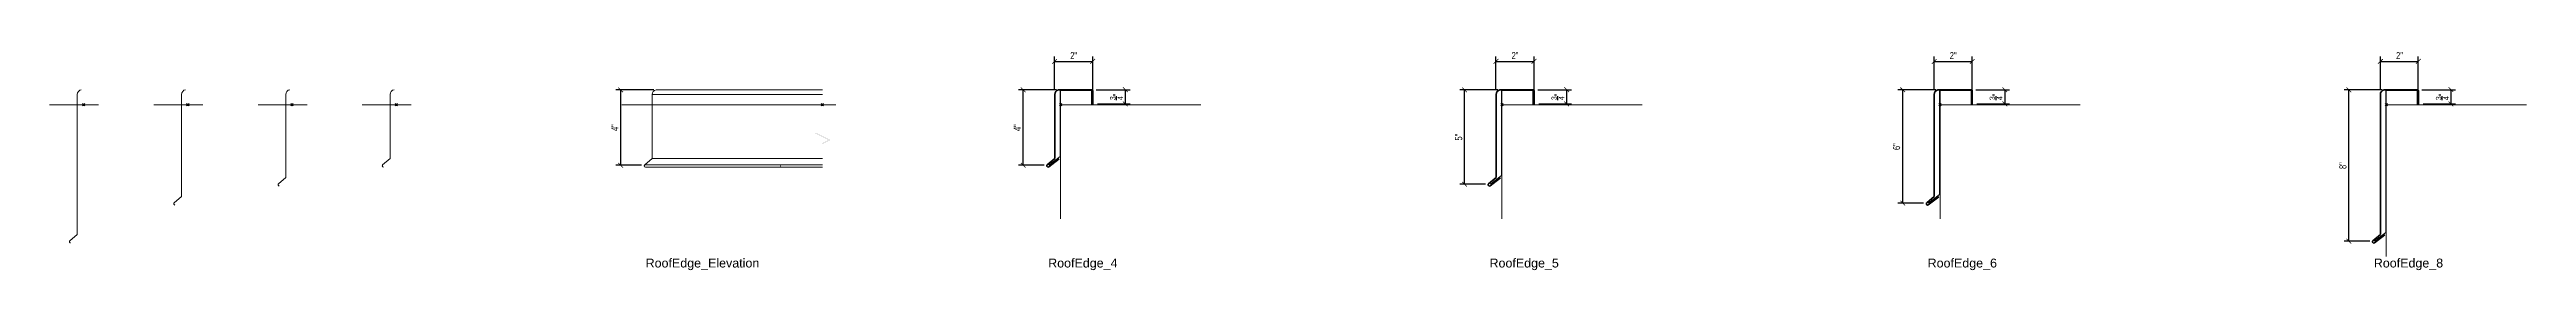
# Model space of a CAD drawing. Header units: inches. Extents: x 1550 to 1938, y 1113 to 1725.
# Drawn here: x 1602 to 1732.1, y 1622.1 to 1633.6 of the extents above; entities that cross this region are included whole.
import ezdxf
from ezdxf.enums import TextEntityAlignment as Align

# ---------------------------------------------------------------- set-up
doc = ezdxf.new("R2010")
doc.units = ezdxf.units.IN
doc.header["$LTSCALE"] = 4
doc.header["$MEASUREMENT"] = 0
doc.header["$PDMODE"] = 99
doc.header["$PDSIZE"] = 0.0625
doc.layers.get('Defpoints').update_dxf_attribs({"color": 121})
doc.layers.add('ANNSYMOBJ', color=131, linetype='Continuous')
doc.layers.add('DIMLINE', color=211, linetype='Continuous')
for name, color, linetype, lineweight in [('FINE', 90, 'Continuous', 18), ('Thin', 150, 'Continuous', 18), ('TITTXT', 213, 'Continuous', 50), ('Wide', 212, 'Continuous', 35), ('XLINE', 140, 'Continuous', 18)]:
    doc.layers.add(name, color=color, linetype=linetype, lineweight=lineweight)
doc.styles.add('Arch-Dim', font='arial.ttf', dxfattribs={"width": 0.75})
doc.styles.add('RomanS', font='romans.shx')
doc.dimstyles.new('Aec-Arch-I-3', dxfattribs={"dimscale": 4, "dimtxt": 0.09375, "dimasz": 0.0625, "dimexe": 0.0625, "dimexo": 0.0625, "dimgap": 0.03125, "dimtad": 1, "dimdec": 4, "dimzin": 3, "dimdsep": 46, "dimlunit": 4, "dimtxsty": 'Arch-Dim', "dimblk": 'ARCHTICK', "dimcen": 0.09375, "dimclrd": 8, "dimclre": 8, "dimazin": 2, "dimtfac": 0.75, "dimtdec": 4, "dimtix": 1, "dimtmove": 1, "dimatfit": 2, "dimldrblk": 'OPEN90', "dimfxl": 1, "dimtolj": 1, "dimtzin": 0, "dimarcsym": 0})

msp = doc.modelspace()

# ---------------------------------------------------------------- blocks, each defined once
blk = doc.blocks.new('Anno_Title_T2')
at = {"color": 0, "linetype": 'ByBlock', "lineweight": -2, "style": 'RomanS'}
blk.add_attdef('TITLE', (0, 0.5), '', height=1.25, dxfattribs=at)
blk.add_attdef('SCALE', text='', height=0.75, dxfattribs=at).set_placement((0, -0.5), align=Align.TOP_LEFT)
blk = doc.blocks.new('AecDtl_RoofEdge_4')
at = {"layer": 'Thin'}
blk.add_lwpolyline([(-0.61, -3.19), (-0.03, -2.72), (-0.03, 0.72, -0.414422), (0.03, 0.78), (1.59, 0.78, -0.414214), (1.66, 0.72), (1.66, 0.04)], format="xyb", dxfattribs=at)
at = {"layer": 'Wide'}
blk.add_lwpolyline([(-0.07, -2.85), (-0.62, -3.27, -0.393565), (-0.71, -3.26), (-0.71, -3.26, -0.414214), (-0.7, -3.17), (-0.31, -2.83), (-0.31, 0.55, -0.357511), (-0.11, 0.79), (1.63, 0.79, -0.414214), (1.69, 0.73), (1.69, 0.04)], format="xyb", dxfattribs=at)
blk = doc.blocks.new('_ArchTick')
at = {"color": 0, "linetype": 'ByBlock', "const_width": 0.15}
blk.add_lwpolyline([(-0.5, -0.5), (0.5, 0.5)], dxfattribs=at)
blk = doc.blocks.new('*D197')
at = {"layer": 'Defpoints', "color": 0, "transparency": 16777216}
for p in [(1653.14, 1631.55), (1655.14, 1631.55), (1654.49, 1627.58)]:
    blk.add_point(p, dxfattribs=at)
at = {"layer": 'DIMLINE', "color": 8, "lineweight": -2, "transparency": 16777216}
for p, q in [((1654.89, 1631.55), (1652.89, 1631.55)), ((1653.14, 1627.58), (1653.14, 1631.55)), ((1654.24, 1627.58), (1652.89, 1627.58))]:
    blk.add_line(p, q, dxfattribs=at)
at = {"layer": 'DIMLINE', "color": 8, "lineweight": -2, "transparency": 16777216, "xscale": 0.25, "yscale": 0.25, "zscale": 0.25}
for p, rotation in [((1653.14, 1631.55), 90), ((1653.14, 1627.58), 270)]:
    blk.add_blockref('_ArchTick', p, dxfattribs=dict(at, rotation=rotation))
at = {"layer": 'DIMLINE', "color": 0, "transparency": 16777216, "insert": (1652.83, 1629.56), "char_height": 0.375, "attachment_point": 5, "rotation": 90, "style": 'Arch-Dim'}
blk.add_mtext('\\A1;4"', dxfattribs=at)
blk = doc.blocks.new('_Open90')
at = {"color": 0, "linetype": 'ByBlock', "lineweight": -2}
for p, q in [((0, 0), (-1, 0)), ((-0.5, 0.5), (0, 0)), ((0, 0), (-0.5, -0.5))]:
    blk.add_line(p, q, dxfattribs=at)
blk = doc.blocks.new('*D198')
at = {"layer": 'Defpoints', "color": 0, "transparency": 16777216}
for p in [(1656.79, 1633.05), (1654.79, 1631.31), (1656.79, 1631.31)]:
    blk.add_point(p, dxfattribs=at)
at = {"layer": 'DIMLINE', "color": 8, "lineweight": -2, "transparency": 16777216}
for p, q in [((1654.79, 1631.56), (1654.79, 1633.3)), ((1654.79, 1633.05), (1656.79, 1633.05)), ((1656.79, 1631.56), (1656.79, 1633.3))]:
    blk.add_line(p, q, dxfattribs=at)
at = {"layer": 'DIMLINE', "color": 8, "lineweight": -2, "transparency": 16777216, "xscale": 0.25, "yscale": 0.25, "zscale": 0.25, "rotation": 180}
blk.add_blockref('_ArchTick', (1654.79, 1633.05), dxfattribs=at)
at = {"layer": 'DIMLINE', "color": 8, "lineweight": -2, "transparency": 16777216, "xscale": 0.25, "yscale": 0.25, "zscale": 0.25}
blk.add_blockref('_ArchTick', (1656.79, 1633.05), dxfattribs=at)
at = {"layer": 'DIMLINE', "color": 0, "transparency": 16777216, "insert": (1655.79, 1633.36), "char_height": 0.375, "attachment_point": 5, "style": 'Arch-Dim'}
blk.add_mtext('\\A1;2"', dxfattribs=at)
blk = doc.blocks.new('*D199')
at = {"layer": 'Defpoints', "color": 0, "transparency": 16777216}
for p in [(1656.73, 1631.56), (1656.79, 1630.81), (1658.5, 1630.81)]:
    blk.add_point(p, dxfattribs=at)
at = {"layer": 'DIMLINE', "color": 8, "lineweight": -2, "transparency": 16777216}
for p, q in [((1656.98, 1631.56), (1658.75, 1631.56)), ((1658.5, 1631.56), (1658.5, 1630.81)), ((1657.04, 1630.81), (1658.75, 1630.81))]:
    blk.add_line(p, q, dxfattribs=at)
at = {"layer": 'DIMLINE', "color": 8, "lineweight": -2, "transparency": 16777216, "xscale": 0.25, "yscale": 0.25, "zscale": 0.25}
for p, rotation in [((1658.5, 1631.56), 90), ((1658.5, 1630.81), 270)]:
    blk.add_blockref('_ArchTick', p, dxfattribs=dict(at, rotation=rotation))
at = {"layer": 'DIMLINE', "color": 0, "transparency": 16777216, "insert": (1658.04, 1631.18), "char_height": 0.375, "attachment_point": 5, "rotation": 90, "style": 'Arch-Dim'}
blk.add_mtext('\\A1;{\\H0.750000x;\\S3/4;}"', dxfattribs=at)
blk = doc.blocks.new('*D200')
at = {"layer": 'Defpoints', "color": 0, "transparency": 16777216}
for p in [(1632, 1631.55), (1633.99, 1631.55), (1633.35, 1627.58)]:
    blk.add_point(p, dxfattribs=at)
at = {"layer": 'DIMLINE', "color": 8, "lineweight": -2, "transparency": 16777216}
for p, q in [((1633.74, 1631.55), (1631.75, 1631.55)), ((1632, 1627.58), (1632, 1631.55)), ((1633.1, 1627.58), (1631.75, 1627.58))]:
    blk.add_line(p, q, dxfattribs=at)
at = {"layer": 'DIMLINE', "color": 8, "lineweight": -2, "transparency": 16777216, "xscale": 0.25, "yscale": 0.25, "zscale": 0.25}
for p, rotation in [((1632, 1631.55), 90), ((1632, 1627.58), 270)]:
    blk.add_blockref('_ArchTick', p, dxfattribs=dict(at, rotation=rotation))
at = {"layer": 'DIMLINE', "color": 0, "transparency": 16777216, "insert": (1631.69, 1629.56), "char_height": 0.375, "attachment_point": 5, "rotation": 90, "style": 'Arch-Dim'}
blk.add_mtext('\\A1;4"', dxfattribs=at)
blk = doc.blocks.new('*D201')
at = {"layer": 'Defpoints', "color": 0, "transparency": 16777216}
for p in [(1676.32, 1631.55), (1678.31, 1631.55), (1677.67, 1626.58)]:
    blk.add_point(p, dxfattribs=at)
at = {"layer": 'DIMLINE', "color": 8, "lineweight": -2, "transparency": 16777216}
for p, q in [((1678.06, 1631.55), (1676.07, 1631.55)), ((1676.32, 1626.58), (1676.32, 1631.55)), ((1677.42, 1626.58), (1676.07, 1626.58))]:
    blk.add_line(p, q, dxfattribs=at)
at = {"layer": 'DIMLINE', "color": 8, "lineweight": -2, "transparency": 16777216, "xscale": 0.25, "yscale": 0.25, "zscale": 0.25}
for p, rotation in [((1676.32, 1631.55), 90), ((1676.32, 1626.58), 270)]:
    blk.add_blockref('_ArchTick', p, dxfattribs=dict(at, rotation=rotation))
at = {"layer": 'DIMLINE', "color": 0, "transparency": 16777216, "insert": (1676.01, 1629.06), "char_height": 0.375, "attachment_point": 5, "rotation": 90, "style": 'Arch-Dim'}
blk.add_mtext('\\A1;5"', dxfattribs=at)
blk = doc.blocks.new('*D202')
at = {"layer": 'Defpoints', "color": 0, "transparency": 16777216}
for p in [(1679.97, 1633.05), (1677.97, 1631.31), (1679.97, 1631.31)]:
    blk.add_point(p, dxfattribs=at)
at = {"layer": 'DIMLINE', "color": 8, "lineweight": -2, "transparency": 16777216}
for p, q in [((1677.97, 1631.56), (1677.97, 1633.3)), ((1677.97, 1633.05), (1679.97, 1633.05)), ((1679.97, 1631.56), (1679.97, 1633.3))]:
    blk.add_line(p, q, dxfattribs=at)
at = {"layer": 'DIMLINE', "color": 8, "lineweight": -2, "transparency": 16777216, "xscale": 0.25, "yscale": 0.25, "zscale": 0.25, "rotation": 180}
blk.add_blockref('_ArchTick', (1677.97, 1633.05), dxfattribs=at)
at = {"layer": 'DIMLINE', "color": 8, "lineweight": -2, "transparency": 16777216, "xscale": 0.25, "yscale": 0.25, "zscale": 0.25}
blk.add_blockref('_ArchTick', (1679.97, 1633.05), dxfattribs=at)
at = {"layer": 'DIMLINE', "color": 0, "transparency": 16777216, "insert": (1678.97, 1633.36), "char_height": 0.375, "attachment_point": 5, "style": 'Arch-Dim'}
blk.add_mtext('\\A1;2"', dxfattribs=at)
blk = doc.blocks.new('*D203')
at = {"layer": 'Defpoints', "color": 0, "transparency": 16777216}
for p in [(1679.91, 1631.56), (1679.97, 1630.81), (1681.68, 1630.81)]:
    blk.add_point(p, dxfattribs=at)
at = {"layer": 'DIMLINE', "color": 8, "lineweight": -2, "transparency": 16777216}
for p, q in [((1680.16, 1631.56), (1681.93, 1631.56)), ((1681.68, 1631.56), (1681.68, 1630.81)), ((1680.22, 1630.81), (1681.93, 1630.81))]:
    blk.add_line(p, q, dxfattribs=at)
at = {"layer": 'DIMLINE', "color": 8, "lineweight": -2, "transparency": 16777216, "xscale": 0.25, "yscale": 0.25, "zscale": 0.25}
for p, rotation in [((1681.68, 1631.56), 90), ((1681.68, 1630.81), 270)]:
    blk.add_blockref('_ArchTick', p, dxfattribs=dict(at, rotation=rotation))
at = {"layer": 'DIMLINE', "color": 0, "transparency": 16777216, "insert": (1681.22, 1631.18), "char_height": 0.375, "attachment_point": 5, "rotation": 90, "style": 'Arch-Dim'}
blk.add_mtext('\\A1;{\\H0.750000x;\\S3/4;}"', dxfattribs=at)
blk = doc.blocks.new('AecDtl_RoofEdge_5')
at = {"layer": 'Thin'}
blk.add_lwpolyline([(-0.61, -4.19), (-0.03, -3.72), (-0.03, 0.72, -0.414422), (0.03, 0.78), (1.59, 0.78, -0.414214), (1.66, 0.72), (1.66, 0.04)], format="xyb", dxfattribs=at)
at = {"layer": 'Wide'}
blk.add_lwpolyline([(-0.07, -3.85), (-0.62, -4.27, -0.393565), (-0.71, -4.26), (-0.71, -4.26, -0.414214), (-0.7, -4.17), (-0.31, -3.83), (-0.31, 0.55, -0.357511), (-0.11, 0.79), (1.63, 0.79, -0.414214), (1.69, 0.73), (1.69, 0.04)], format="xyb", dxfattribs=at)
blk = doc.blocks.new('*D204')
at = {"layer": 'Defpoints', "color": 0, "transparency": 16777216}
for p in [(1699.33, 1631.55), (1701.32, 1631.55), (1700.68, 1625.58)]:
    blk.add_point(p, dxfattribs=at)
at = {"layer": 'DIMLINE', "color": 8, "lineweight": -2, "transparency": 16777216}
for p, q in [((1701.07, 1631.55), (1699.08, 1631.55)), ((1699.33, 1625.58), (1699.33, 1631.55)), ((1700.43, 1625.58), (1699.08, 1625.58))]:
    blk.add_line(p, q, dxfattribs=at)
at = {"layer": 'DIMLINE', "color": 8, "lineweight": -2, "transparency": 16777216, "xscale": 0.25, "yscale": 0.25, "zscale": 0.25}
for p, rotation in [((1699.33, 1631.55), 90), ((1699.33, 1625.58), 270)]:
    blk.add_blockref('_ArchTick', p, dxfattribs=dict(at, rotation=rotation))
at = {"layer": 'DIMLINE', "color": 0, "transparency": 16777216, "insert": (1699.01, 1628.56), "char_height": 0.375, "attachment_point": 5, "rotation": 90, "style": 'Arch-Dim'}
blk.add_mtext('\\A1;6"', dxfattribs=at)
blk = doc.blocks.new('*D205')
at = {"layer": 'Defpoints', "color": 0, "transparency": 16777216}
for p in [(1702.98, 1633.05), (1700.98, 1631.31), (1702.98, 1631.31)]:
    blk.add_point(p, dxfattribs=at)
at = {"layer": 'DIMLINE', "color": 8, "lineweight": -2, "transparency": 16777216}
for p, q in [((1700.98, 1631.56), (1700.98, 1633.3)), ((1700.98, 1633.05), (1702.98, 1633.05)), ((1702.98, 1631.56), (1702.98, 1633.3))]:
    blk.add_line(p, q, dxfattribs=at)
at = {"layer": 'DIMLINE', "color": 8, "lineweight": -2, "transparency": 16777216, "xscale": 0.25, "yscale": 0.25, "zscale": 0.25, "rotation": 180}
blk.add_blockref('_ArchTick', (1700.98, 1633.05), dxfattribs=at)
at = {"layer": 'DIMLINE', "color": 8, "lineweight": -2, "transparency": 16777216, "xscale": 0.25, "yscale": 0.25, "zscale": 0.25}
blk.add_blockref('_ArchTick', (1702.98, 1633.05), dxfattribs=at)
at = {"layer": 'DIMLINE', "color": 0, "transparency": 16777216, "insert": (1701.98, 1633.36), "char_height": 0.375, "attachment_point": 5, "style": 'Arch-Dim'}
blk.add_mtext('\\A1;2"', dxfattribs=at)
blk = doc.blocks.new('*D206')
at = {"layer": 'Defpoints', "color": 0, "transparency": 16777216}
for p in [(1702.92, 1631.56), (1702.98, 1630.81), (1704.69, 1630.81)]:
    blk.add_point(p, dxfattribs=at)
at = {"layer": 'DIMLINE', "color": 8, "lineweight": -2, "transparency": 16777216}
for p, q in [((1703.17, 1631.56), (1704.94, 1631.56)), ((1704.69, 1631.56), (1704.69, 1630.81)), ((1703.23, 1630.81), (1704.94, 1630.81))]:
    blk.add_line(p, q, dxfattribs=at)
at = {"layer": 'DIMLINE', "color": 8, "lineweight": -2, "transparency": 16777216, "xscale": 0.25, "yscale": 0.25, "zscale": 0.25}
for p, rotation in [((1704.69, 1631.56), 90), ((1704.69, 1630.81), 270)]:
    blk.add_blockref('_ArchTick', p, dxfattribs=dict(at, rotation=rotation))
at = {"layer": 'DIMLINE', "color": 0, "transparency": 16777216, "insert": (1704.23, 1631.18), "char_height": 0.375, "attachment_point": 5, "rotation": 90, "style": 'Arch-Dim'}
blk.add_mtext('\\A1;{\\H0.750000x;\\S3/4;}"', dxfattribs=at)
blk = doc.blocks.new('AecDtl_RoofEdge_6')
at = {"layer": 'Thin'}
blk.add_lwpolyline([(-0.61, -5.19), (-0.03, -4.72), (-0.03, 0.72, -0.414422), (0.03, 0.78), (1.59, 0.78, -0.414214), (1.66, 0.72), (1.66, 0.04)], format="xyb", dxfattribs=at)
at = {"layer": 'Wide'}
blk.add_lwpolyline([(-0.07, -4.85), (-0.62, -5.27, -0.393565), (-0.71, -5.26), (-0.71, -5.26, -0.414214), (-0.7, -5.17), (-0.31, -4.83), (-0.31, 0.55, -0.357511), (-0.11, 0.79), (1.63, 0.79, -0.414214), (1.69, 0.73), (1.69, 0.04)], format="xyb", dxfattribs=at)
blk = doc.blocks.new('*D207')
at = {"layer": 'Defpoints', "color": 0, "transparency": 16777216}
for p in [(1722.76, 1631.55), (1724.76, 1631.55), (1724.12, 1623.58)]:
    blk.add_point(p, dxfattribs=at)
at = {"layer": 'DIMLINE', "color": 8, "lineweight": -2, "transparency": 16777216}
for p, q in [((1724.51, 1631.55), (1722.51, 1631.55)), ((1722.76, 1623.58), (1722.76, 1631.55)), ((1723.87, 1623.58), (1722.51, 1623.58))]:
    blk.add_line(p, q, dxfattribs=at)
at = {"layer": 'DIMLINE', "color": 8, "lineweight": -2, "transparency": 16777216, "xscale": 0.25, "yscale": 0.25, "zscale": 0.25}
for p, rotation in [((1722.76, 1631.55), 90), ((1722.76, 1623.58), 270)]:
    blk.add_blockref('_ArchTick', p, dxfattribs=dict(at, rotation=rotation))
at = {"layer": 'DIMLINE', "color": 0, "transparency": 16777216, "insert": (1722.45, 1627.56), "char_height": 0.375, "attachment_point": 5, "rotation": 90, "style": 'Arch-Dim'}
blk.add_mtext('\\A1;8"', dxfattribs=at)
blk = doc.blocks.new('*D208')
at = {"layer": 'Defpoints', "color": 0, "transparency": 16777216}
for p in [(1726.41, 1633.05), (1724.42, 1631.31), (1726.41, 1631.31)]:
    blk.add_point(p, dxfattribs=at)
at = {"layer": 'DIMLINE', "color": 8, "lineweight": -2, "transparency": 16777216}
for p, q in [((1724.42, 1631.56), (1724.42, 1633.3)), ((1724.42, 1633.05), (1726.41, 1633.05)), ((1726.41, 1631.56), (1726.41, 1633.3))]:
    blk.add_line(p, q, dxfattribs=at)
at = {"layer": 'DIMLINE', "color": 8, "lineweight": -2, "transparency": 16777216, "xscale": 0.25, "yscale": 0.25, "zscale": 0.25, "rotation": 180}
blk.add_blockref('_ArchTick', (1724.42, 1633.05), dxfattribs=at)
at = {"layer": 'DIMLINE', "color": 8, "lineweight": -2, "transparency": 16777216, "xscale": 0.25, "yscale": 0.25, "zscale": 0.25}
blk.add_blockref('_ArchTick', (1726.41, 1633.05), dxfattribs=at)
at = {"layer": 'DIMLINE', "color": 0, "transparency": 16777216, "insert": (1725.42, 1633.36), "char_height": 0.375, "attachment_point": 5, "style": 'Arch-Dim'}
blk.add_mtext('\\A1;2"', dxfattribs=at)
blk = doc.blocks.new('*D209')
at = {"layer": 'Defpoints', "color": 0, "transparency": 16777216}
for p in [(1726.35, 1631.56), (1726.41, 1630.81), (1728.12, 1630.81)]:
    blk.add_point(p, dxfattribs=at)
at = {"layer": 'DIMLINE', "color": 8, "lineweight": -2, "transparency": 16777216}
for p, q in [((1726.6, 1631.56), (1728.37, 1631.56)), ((1728.12, 1631.56), (1728.12, 1630.81)), ((1726.66, 1630.81), (1728.37, 1630.81))]:
    blk.add_line(p, q, dxfattribs=at)
at = {"layer": 'DIMLINE', "color": 8, "lineweight": -2, "transparency": 16777216, "xscale": 0.25, "yscale": 0.25, "zscale": 0.25}
for p, rotation in [((1728.12, 1631.56), 90), ((1728.12, 1630.81), 270)]:
    blk.add_blockref('_ArchTick', p, dxfattribs=dict(at, rotation=rotation))
at = {"layer": 'DIMLINE', "color": 0, "transparency": 16777216, "insert": (1727.67, 1631.18), "char_height": 0.375, "attachment_point": 5, "rotation": 90, "style": 'Arch-Dim'}
blk.add_mtext('\\A1;{\\H0.750000x;\\S3/4;}"', dxfattribs=at)
blk = doc.blocks.new('AecDtl_RoofEdge_8')
at = {"layer": 'Thin'}
blk.add_lwpolyline([(-0.61, -7.19), (-0.03, -6.72), (-0.03, 0.72, -0.414422), (0.03, 0.78), (1.59, 0.78, -0.414214), (1.66, 0.72), (1.66, 0.04)], format="xyb", dxfattribs=at)
at = {"layer": 'Wide'}
blk.add_lwpolyline([(-0.07, -6.85), (-0.62, -7.27, -0.393565), (-0.71, -7.26), (-0.71, -7.26, -0.414214), (-0.7, -7.17), (-0.31, -6.83), (-0.31, 0.55, -0.357511), (-0.11, 0.79), (1.63, 0.79, -0.414214), (1.69, 0.73), (1.69, 0.04)], format="xyb", dxfattribs=at)
blk = doc.blocks.new('AecDtl_RoofEdge4Elev')
at = {"layer": 'Defpoints'}
for p in [(-0.33, 0.55), (-0.12, 0.79), (-0.72, -3.17), (-0.68, -3.28), (-0.33, -2.83)]:
    blk.add_point(p, dxfattribs=at)
at = {"layer": 'Thin'}
blk.add_lwpolyline([(-0.68, -3.28, -0.189701), (-0.72, -3.26), (-0.72, -3.26, -0.414214), (-0.72, -3.17), (-0.33, -2.83), (-0.33, 0.55, -0.357511), (-0.12, 0.79)], format="xyb", dxfattribs=at)
blk = doc.blocks.new('AecDtl_RoofEdge5Elev')
at = {"layer": 'Defpoints'}
for p in [(-0.33, 0.55), (-0.12, 0.79), (-0.33, -3.83), (-0.72, -4.17), (-0.68, -4.28)]:
    blk.add_point(p, dxfattribs=at)
at = {"layer": 'Thin'}
blk.add_lwpolyline([(-0.68, -4.28, -0.189701), (-0.72, -4.26), (-0.72, -4.26, -0.414214), (-0.72, -4.17), (-0.33, -3.83), (-0.33, 0.55, -0.357511), (-0.12, 0.79)], format="xyb", dxfattribs=at)
blk = doc.blocks.new('AecDtl_RoofEdge6Elev')
at = {"layer": 'Defpoints'}
for p in [(-0.33, 0.55), (-0.12, 0.79), (-0.72, -5.17), (-0.33, -4.83), (-0.68, -5.28)]:
    blk.add_point(p, dxfattribs=at)
at = {"layer": 'Thin'}
blk.add_lwpolyline([(-0.68, -5.28, -0.189701), (-0.72, -5.26), (-0.72, -5.26, -0.414214), (-0.72, -5.17), (-0.33, -4.83), (-0.33, 0.55, -0.357511), (-0.12, 0.79)], format="xyb", dxfattribs=at)
blk = doc.blocks.new('AecDtl_RoofEdge8Elev')
at = {"layer": 'Defpoints'}
for p in [(-0.33, 0.55), (-0.12, 0.79), (-0.72, -7.17), (-0.68, -7.28), (-0.33, -6.83)]:
    blk.add_point(p, dxfattribs=at)
at = {"layer": 'Thin'}
blk.add_lwpolyline([(-0.68, -7.28, -0.189701), (-0.72, -7.26), (-0.72, -7.26, -0.414214), (-0.72, -7.17), (-0.33, -6.83), (-0.33, 0.55, -0.357511), (-0.12, 0.79)], format="xyb", dxfattribs=at)

# ---------------------------------------------------------------- dimensions: what is measured, and where the dimension line sits
at = {"layer": 'DIMLINE'}
for base, p1, p2, picture, middle in [((1656.79155, 1633.04789), (1654.79462, 1631.31128), (1656.79155, 1631.31128), '*D198', (1655.79308, 1633.36116)), ((1679.97088, 1633.04789), (1677.97395, 1631.31128), (1679.97088, 1631.31128), '*D202', (1678.97241, 1633.36116)), ((1702.98057, 1633.04789), (1700.98364, 1631.31128), (1702.98057, 1631.31128), '*D205', (1701.9821, 1633.36116)), ((1726.41348, 1633.04789), (1724.41655, 1631.31128), (1726.41348, 1631.31128), '*D208', (1725.41502, 1633.36116))]:
    dim = msp.add_linear_dim(base=base, p1=p1, p2=p2, dimstyle='Aec-Arch-I-3', dxfattribs=at)
    dim.commit()
    dim.dimension.update_dxf_attribs({"geometry": picture, "text_midpoint": middle})
for base, p1, p2, picture, middle in [((1632.0010697521, 1631.5456589523), (1633.3537614699, 1627.5769089523), (1633.9944189715, 1631.5456589523), '*D200', (1631.6885697521, 1629.5612839523)), ((1653.1419920026, 1631.5456589523), (1654.4946837204, 1627.5769089523), (1655.135341222, 1631.5456589523), '*D197', (1652.8294920026, 1629.5612839523)), ((1658.50038, 1630.80563), (1656.72905, 1631.55642), (1656.79155, 1630.80563), '*D199', (1658.04419, 1631.18103)), ((1676.3213242342, 1631.5456589523), (1677.6740159519, 1626.5769089523), (1678.3146734535, 1631.5456589523), '*D201', (1676.005626758, 1629.0612839523)), ((1681.67971, 1630.80563), (1679.90838, 1631.55642), (1679.97088, 1630.80563), '*D203', (1681.22352, 1631.18103)), ((1699.3310106251, 1631.5456589523), (1700.6837023429, 1625.5769089523), (1701.3243598445, 1631.5456589523), '*D204', (1699.0145457548, 1628.5612839523)), ((1704.6894, 1630.80563), (1702.91807, 1631.55642), (1702.98057, 1630.80563), '*D206', (1704.2332, 1631.18103)), ((1722.7639282792, 1631.5456589523), (1724.116619997, 1623.5769089523), (1724.7572774986, 1631.5456589523), '*D207', (1722.4474634088, 1627.5612839523)), ((1728.12232, 1630.80563), (1726.35098, 1631.55642), (1726.41348, 1630.80563), '*D209', (1727.66612, 1631.18103))]:
    dim = msp.add_linear_dim(base=base, p1=p1, p2=p2, angle=90, dimstyle='Aec-Arch-I-3', dxfattribs=at)
    dim.commit()
    dim.dimension.update_dxf_attribs({"geometry": picture, "text_midpoint": middle})

# ---------------------------------------------------------------- linework, layer by layer
at = {"layer": 'ANNSYMOBJ', "const_width": 0.00375}
msp.add_lwpolyline([(1642.59137, 1632.22236), (1642.59137, 1630.97214), (1642.59137, 1629.47214), (1642.21637, 1629.28464), (1642.96637, 1628.90964), (1642.59137, 1628.72214), (1642.59137, 1627.22214), (1642.59137, 1625.97191)], dxfattribs=at)
at = {"layer": 'FINE'}
for points in [[(1655.10405, 1630.76441), (1656.72905, 1630.76441), (1656.72905, 1631.51441), (1655.10405, 1631.51441)], [(1678.28338, 1630.76441), (1679.90838, 1630.76441), (1679.90838, 1631.51441), (1678.28338, 1631.51441)], [(1701.29307, 1630.76441), (1702.91807, 1630.76441), (1702.91807, 1631.51441), (1701.29307, 1631.51441)], [(1724.72598, 1630.76441), (1726.35098, 1630.76441), (1726.35098, 1631.51441), (1724.72598, 1631.51441)]]:
    msp.add_lwpolyline(points, close=True, dxfattribs=at)
for points in [[(1604.57574, 1630.76441), (1602.0037, 1630.76441)], [(1610.05079, 1630.76441), (1607.47875, 1630.76441)], [(1615.52583, 1630.76441), (1612.95379, 1630.76441)], [(1621.00087, 1630.76441), (1618.42883, 1630.76441)], [(1643.29733, 1630.76441), (1632.06598, 1630.76441)], [(1655.10405, 1624.76441), (1655.10405, 1630.76441), (1662.46713, 1630.76441)], [(1678.28338, 1624.76441), (1678.28338, 1630.76441), (1685.64646, 1630.76441)], [(1701.29307, 1624.76441), (1701.29307, 1630.76441), (1708.65614, 1630.76441)], [(1724.72598, 1622.76441), (1724.72598, 1630.76441), (1732.08906, 1630.76441)]]:
    msp.add_lwpolyline(points, dxfattribs=at)
at = {"layer": 'Thin'}
for p, q in [((1633.65369, 1631.31128), (1642.59137, 1631.31128)), ((1633.26143, 1627.59194), (1642.59137, 1627.59194)), ((1633.65369, 1627.93637), (1642.59137, 1627.93637))]:
    msp.add_line(p, q, dxfattribs=at)
msp.add_lwpolyline([(1633.29791, 1627.48107, -0.189700978), (1633.25721, 1627.50202), (1633.2557, 1627.50373, -0.414213562), (1633.26143, 1627.59194), (1633.65369, 1627.93637), (1633.65369, 1631.31128, -0.357510765), (1633.85467, 1631.55642), (1642.59137, 1631.55642)], format="xyb", dxfattribs=at)
msp.add_lwpolyline([(1633.29791, 1627.48107), (1642.59137, 1627.48107)], dxfattribs=at)
at = {"layer": 'Wide'}
msp.add_lwpolyline([(1640.40202, 1627.54749), (1640.39901, 1627.54353)], dxfattribs=at)
at = {"layer": 'XLINE'}
for p in [(1603.79239, 1630.76441), (1609.26743, 1630.76441), (1614.74247, 1630.76441), (1620.21752, 1630.76441), (1642.59137, 1630.76441), (1655.10405, 1630.76441), (1678.28338, 1630.76441), (1701.29307, 1630.76441), (1724.72598, 1630.76441)]:
    msp.add_point(p, dxfattribs=at)

# ---------------------------------------------------------------- block references
for name, p in [('AecDtl_RoofEdge8Elev', (1603.79239, 1630.76441)), ('AecDtl_RoofEdge6Elev', (1609.26743, 1630.76441)), ('AecDtl_RoofEdge5Elev', (1614.74247, 1630.76441)), ('AecDtl_RoofEdge4Elev', (1620.21752, 1630.76441)), ('AecDtl_RoofEdge_4', (1655.10405, 1630.76441)), ('AecDtl_RoofEdge_5', (1678.28338, 1630.76441)), ('AecDtl_RoofEdge_6', (1701.29307, 1630.76441)), ('AecDtl_RoofEdge_8', (1724.72598, 1630.76441))]:
    msp.add_blockref(name, p)
at = {"layer": 'TITTXT'}
ref = msp.add_blockref('Anno_Title_T2', (1633.30987, 1622.00433), dxfattribs=dict(at, xscale=0.375, yscale=0.375, zscale=0.375))
ref.add_attrib('TITLE', 'RoofEdge_Elevation', (1633.30987, 1622.19183), dxfattribs={"layer": '0', "color": 0, "linetype": 'ByBlock', "lineweight": -2, "height": 0.46875, "style": 'Arch-Dim'})
ref = msp.add_blockref('Anno_Title_T2', (1654.45079, 1622.00433), dxfattribs=dict(at, xscale=0.375, yscale=0.375, zscale=0.375))
ref.add_attrib('TITLE', 'RoofEdge_4', (1654.45079, 1622.19183), dxfattribs={"layer": '0', "color": 0, "linetype": 'ByBlock', "lineweight": -2, "height": 0.46875, "style": 'Arch-Dim'})
ref = msp.add_blockref('Anno_Title_T2', (1677.63012, 1622.00433), dxfattribs=dict(at, xscale=0.375, yscale=0.375, zscale=0.375))
ref.add_attrib('TITLE', 'RoofEdge_5', (1677.63012, 1622.19183), dxfattribs={"layer": '0', "color": 0, "linetype": 'ByBlock', "lineweight": -2, "height": 0.46875, "style": 'Arch-Dim'})
ref = msp.add_blockref('Anno_Title_T2', (1700.63981, 1622.00433), dxfattribs=dict(at, xscale=0.375, yscale=0.375, zscale=0.375))
ref.add_attrib('TITLE', 'RoofEdge_6', (1700.63981, 1622.19183), dxfattribs={"layer": '0', "color": 0, "linetype": 'ByBlock', "lineweight": -2, "height": 0.46875, "style": 'Arch-Dim'})
ref = msp.add_blockref('Anno_Title_T2', (1724.07272, 1622.00433), dxfattribs=dict(at, xscale=0.375, yscale=0.375, zscale=0.375))
ref.add_attrib('TITLE', 'RoofEdge_8', (1724.07272, 1622.19183), dxfattribs={"layer": '0', "color": 0, "linetype": 'ByBlock', "lineweight": -2, "height": 0.46875, "style": 'Arch-Dim'})

msp.set_redraw_order([(e.dxf.handle, doc.entitydb.next_handle()) for e in msp.query("TEXT MTEXT ATTDEF DIMENSION ARC_DIMENSION")])  # texts and dimensions are drawn at this point

doc.saveas('drawing.dxf')
